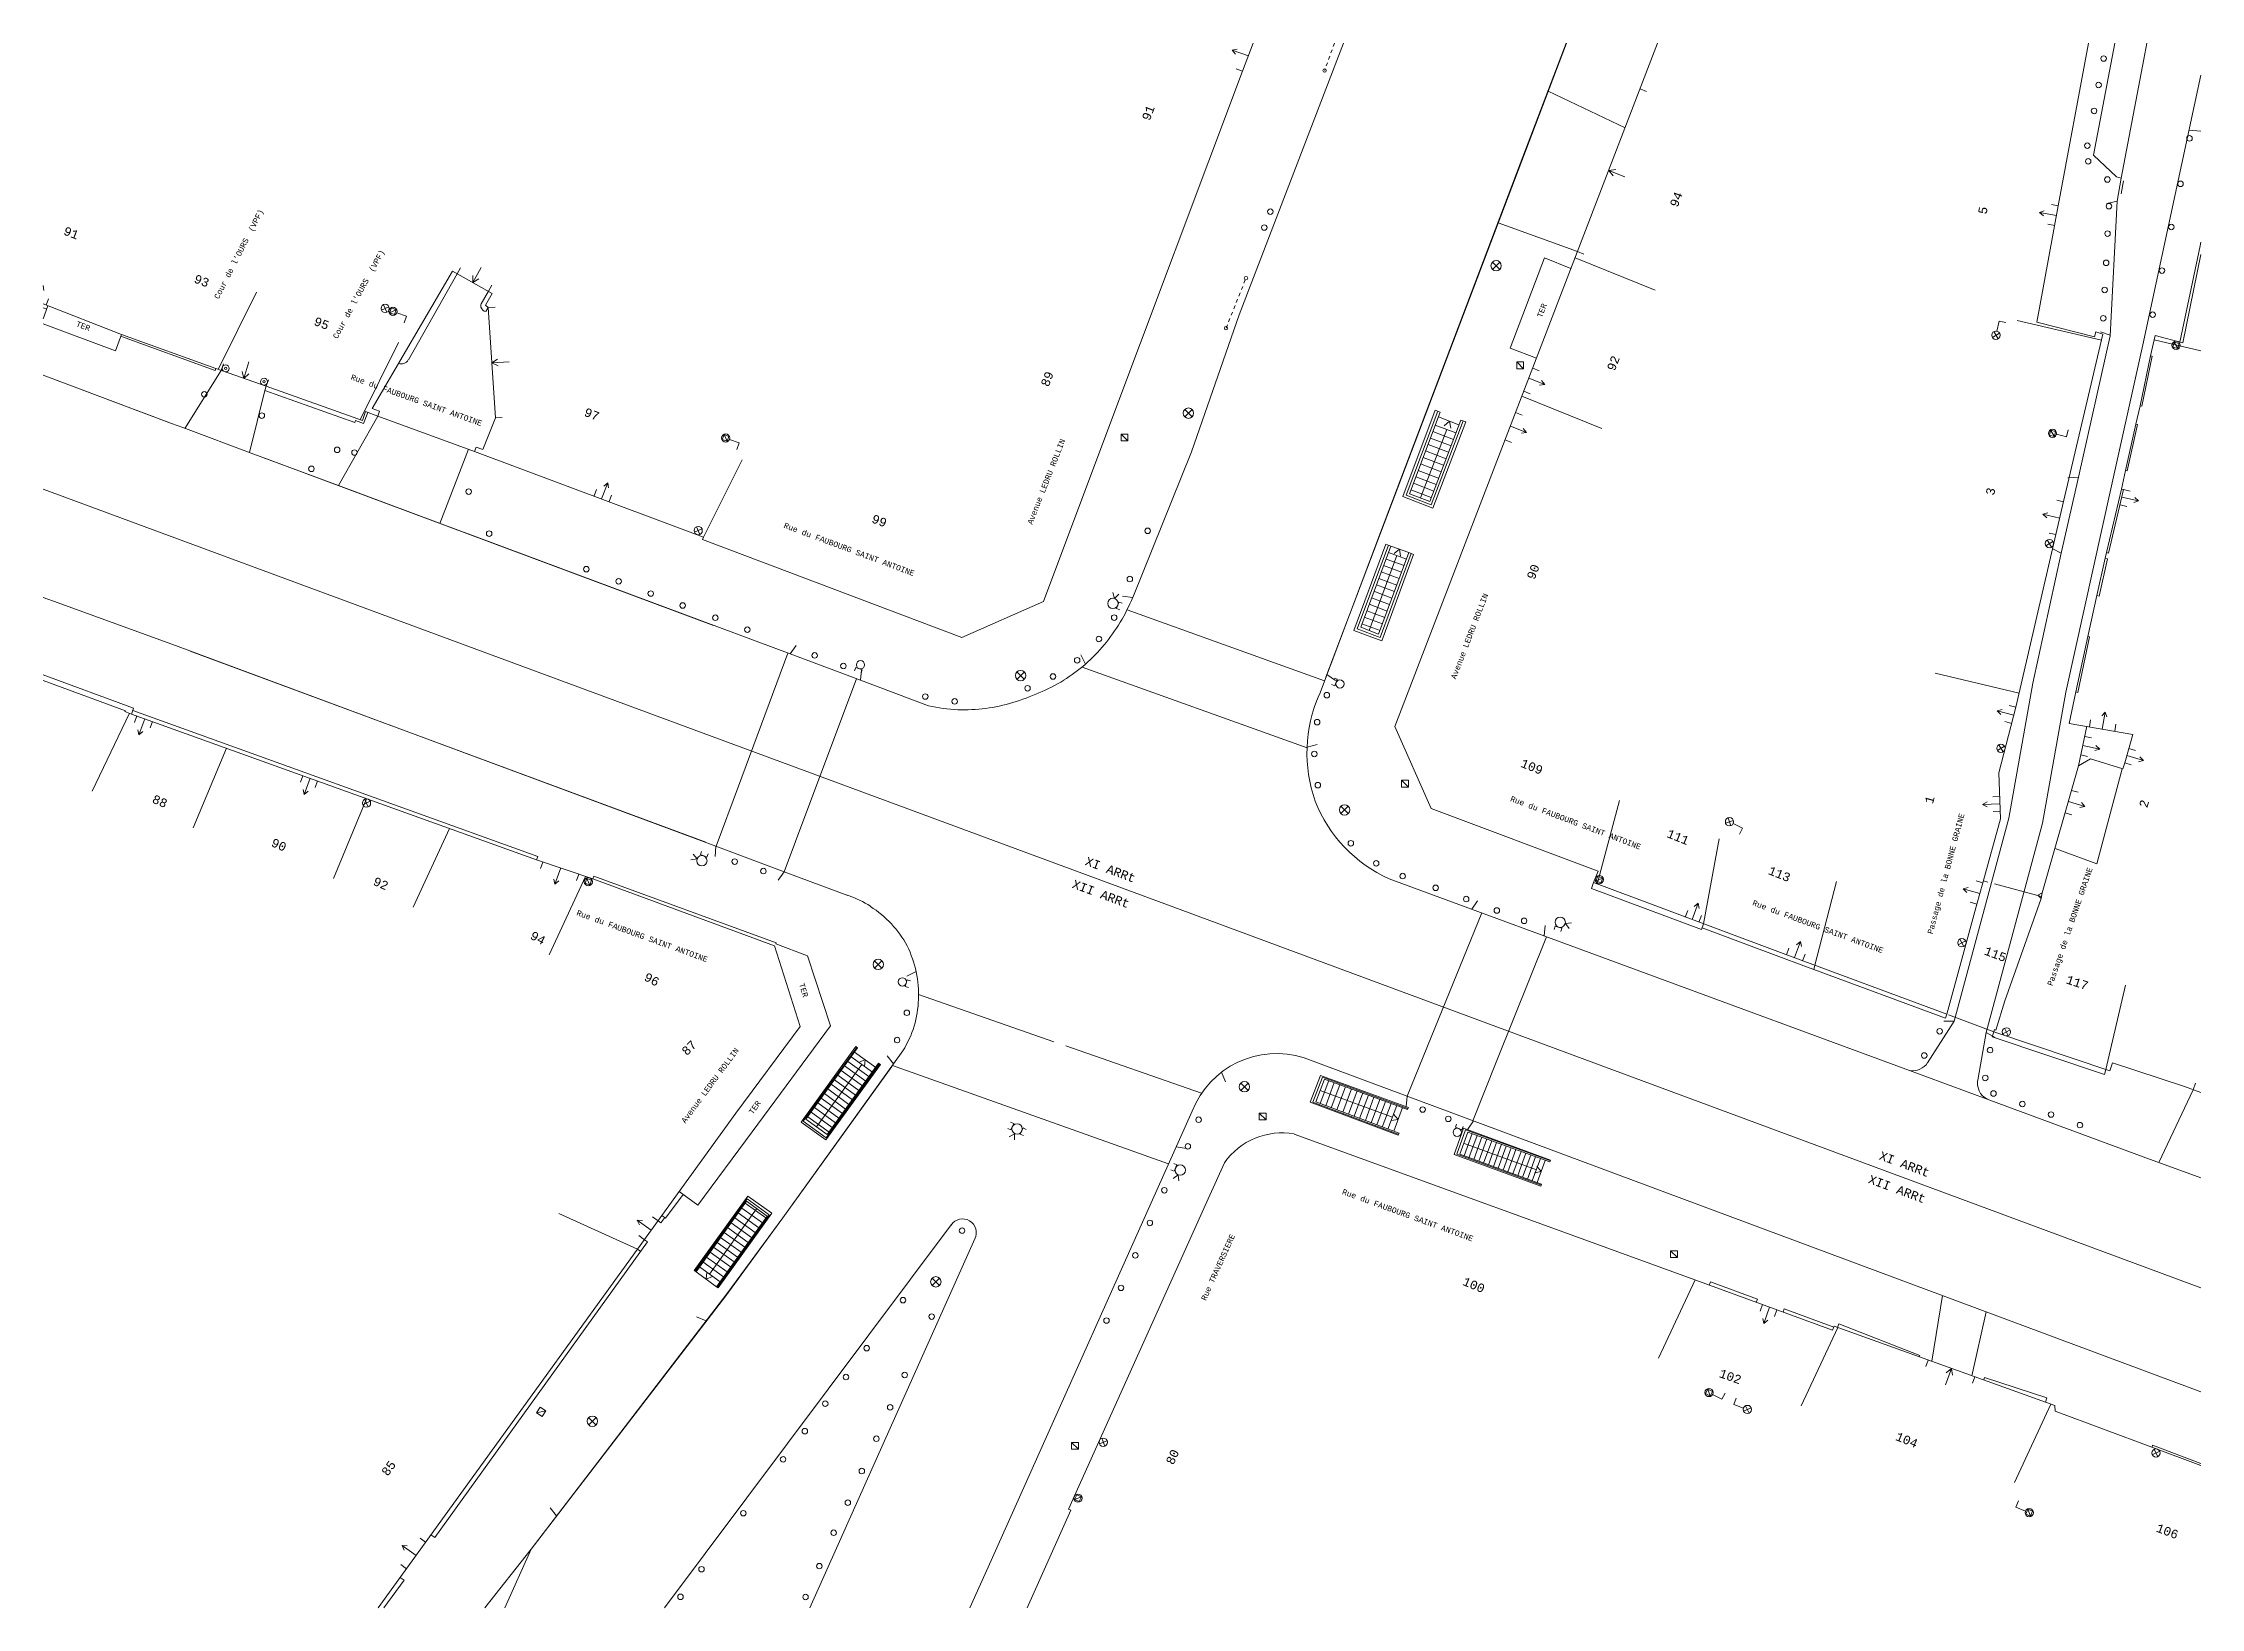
# Model space of a CAD drawing. Extents: x 602844 to 602969, y 127829 to 127919.
import ezdxf
from ezdxf.enums import TextEntityAlignment as Align

# ---------------------------------------------------------------- set-up
doc = ezdxf.new("R2010")
doc.units = 0
doc.header["$MEASUREMENT"] = 0
doc.linetypes.add('BPP', pattern=[0.4, 0.2, -0.2])
doc.linetypes.add('BSU', pattern=[4, 2.8, -0.4, 0.4, -0.4])
for name, color, linetype, lineweight in [('10', 7, 'Continuous', 0), ('11', 7, 'Continuous', 0), ('12', 7, 'Continuous', 0), ('13', 7, 'Continuous', 0), ('17', 7, 'Continuous', 0), ('18', 7, 'Continuous', 0), ('2', 7, 'Continuous', 0), ('28', 7, 'Continuous', 0), ('3', 7, 'Continuous', 0), ('7', 7, 'Continuous', 0), ('8', 7, 'Continuous', 0), ('9', 7, 'Continuous', 0)]:
    doc.layers.add(name, color=color, linetype=linetype, lineweight=lineweight)
doc.styles.add('MONOTXT', font='MONOTXT')

msp = doc.modelspace()

# ---------------------------------------------------------------- texts
at = {"layer": '2', "color": 4, "linetype": 'Continuous', "lineweight": 0, "style": 'MONOTXT'}
for s, height, rotation, p in [('91', 0.5, 69.2055, (602907.86, 127915.25)), ('(VPF)', 0.32, 63.1304, (602856.12, 127909.04)), ('5', 0.5, 79.6105, (602956.18, 127909.65)), ("Cour de l'OURS", 0.32, 63.1304, (602854.7, 127906.26)), ('Rue du FAUBOURG SAINT ANTOINE', 0.32, 340.2967, (602865.22, 127898.56)), ('89', 0.5, 69.2055, (602902.01, 127899.85)), ('Avenue LEDRU ROLLIN', 0.32, 68.5713, (602901.87, 127893.94)), ('3', 0.5, 76.922, (602956.62, 127893.37)), ('Rue du FAUBOURG SAINT ANTOINE', 0.32, 339.5269, (602890.26, 127889.93)), ('Rue du FAUBOURG SAINT ANTOINE', 0.32, 339.4297, (602932.31, 127874.11)), ('1', 0.5, 74.5669, (602953.09, 127875.52)), ('Passage de la BONNE GRAINE', 0.32, 75.1074, (602953.95, 127871.27)), ('Rue du FAUBOURG SAINT ANTOINE', 0.32, 339.6377, (602946.33, 127868.1)), ('115', 0.5, 339.2271, (602956.57, 127866.42)), ('117', 0.5, 341.5139, (602961.32, 127864.77)), ('Avenue LEDRU ROLLIN', 0.32, 53.5908, (602882.39, 127858.96)), ('85', 0.5, 54.1172, (602863.86, 127836.76))]:
    msp.add_text(s, height=height, rotation=rotation, dxfattribs=at).set_placement(p, align=Align.CENTER)
for s, height, rotation, p in [('94', 0.5, 68.9611, (602937.95, 127910.42)), ('(VPF)', 0.32, 61.6627, (602862.83, 127906.85)), ("Cour de l'OURS", 0.32, 61.6627, (602861.33, 127904.09)), ('92', 0.5, 68.9611, (602934.31, 127900.94)), ('90', 0.5, 68.9614, (602929.67, 127888.87)), ('Avenue LEDRU ROLLIN', 0.32, 68.9611, (602926.07, 127885.11)), ('2', 0.5, 73.9733, (602965.02, 127875.43)), ('Passage de la BONNE GRAINE', 0.32, 71.051, (602960.82, 127868.3)), ('Rue du FAUBOURG SAINT ANTOINE', 0.32, 340.0642, (602878.39, 127867.85)), ('Rue du FAUBOURG SAINT ANTOINE', 0.32, 339.9601, (602922.7, 127851.7)), ('Rue TRAVERSIERE', 0.32, 65.7726, (602911.52, 127848.6)), ('80', 0.5, 65.7726, (602908.8, 127837.66)), ('106', 0.5, 339.2826, (602966.7, 127833.49))]:
    msp.add_text(s, height=height, rotation=rotation, dxfattribs=at).set_placement(p, align=Align.TOP_CENTER)
for s, rotation, p in [('91', 338.9951, (602845.29, 127908.39)), ('93', 338.9951, (602852.84, 127905.62)), ('95', 338.9951, (602859.78, 127903.16)), ('97', 338.9951, (602875.42, 127897.9)), ('99', 339.1584, (602892.06, 127891.73)), ('109', 338.1757, (602929.83, 127877.5)), ('88', 336.6773, (602850.42, 127875.5)), ('90', 336.6773, (602857.31, 127872.98)), ('111', 338.1757, (602938.29, 127873.43)), ('XI ARRt', 339.7257, (602905.44, 127871.54)), ('92', 336.6773, (602863.21, 127870.74)), ('XII ARRt', 339.7257, (602904.89, 127870.14)), ('113', 338.1757, (602944.16, 127871.29)), ('94', 332.1071, (602872.3, 127867.59)), ('96', 332.1071, (602878.89, 127865.19)), ('87', 44.4068, (602881.05, 127861.23)), ('XI ARRt', 339.7257, (602951.4, 127854.5)), ('XII ARRt', 339.7257, (602950.97, 127853.06)), ('100', 337.5496, (602926.47, 127847.51)), ('102', 340.5483, (602941.32, 127842.21)), ('104', 337.9008, (602951.53, 127838.54))]:
    msp.add_text(s, height=0.5, rotation=rotation, dxfattribs=at).set_placement(p, align=Align.MIDDLE)

# ---------------------------------------------------------------- blocks, each defined once
blk = doc.blocks.new('LPA')
at = {"layer": '3', "color": 5, "linetype": 'Continuous', "lineweight": 0}
blk.add_line((0, 0), (0, 5), dxfattribs=at)
blk = doc.blocks.new('P1')
at = {"layer": '10', "color": 253, "linetype": 'Continuous', "lineweight": 0}
blk.add_circle((0, 0), 0.1, dxfattribs=at)
blk = doc.blocks.new('SPO')
at = {"layer": '11', "color": 1, "linetype": 'Continuous', "lineweight": 0}
blk.add_line((0, 0), (0, 0.4), dxfattribs=at)
blk = doc.blocks.new('TER')
at = {"layer": '11', "color": 1, "linetype": 'Continuous', "lineweight": 0, "style": 'MONOTXT'}
blk.add_text('TER', height=0.32, dxfattribs=at).set_placement((0, 0), align=Align.MIDDLE)
blk = doc.blocks.new('ESC')
at = {"layer": '11', "color": 1, "linetype": 'Continuous', "lineweight": 0}
blk.add_lwpolyline([(-0.35, -0.2), (0, 0), (-0.35, 0.2)], dxfattribs=at)
blk = doc.blocks.new('SBAD')
at = {"layer": '11', "color": 1, "linetype": 'Continuous', "lineweight": 0}
blk.add_line((0, 0), (-0.16, 0.58), dxfattribs=at)
blk = doc.blocks.new('SBAG')
at = {"layer": '11', "color": 1, "linetype": 'Continuous', "lineweight": 0}
blk.add_line((0, 0), (0.15, 0.58), dxfattribs=at)
blk = doc.blocks.new('ACP')
at = {"layer": '11', "color": 1, "linetype": 'Continuous', "lineweight": 0}
blk.add_line((0, 0), (0, 1), dxfattribs=at)
blk.add_lwpolyline([(0.15, 0.74), (0, 1), (-0.15, 0.74)], dxfattribs=at)
blk = doc.blocks.new('ACV')
at = {"layer": '11', "color": 1, "linetype": 'Continuous', "lineweight": 0}
blk.add_line((0, 0), (0, 1), dxfattribs=at)
blk.add_lwpolyline([(-0.2, 0.35), (0, 0), (0.2, 0.35)], dxfattribs=at)
blk = doc.blocks.new('PIV')
at = {"layer": '13', "color": 253, "linetype": 'Continuous', "lineweight": 0}
blk.add_circle((0, 0), 0.16, dxfattribs=at)
blk = doc.blocks.new('BVO')
at = {"layer": '13', "color": 253, "linetype": 'Continuous', "lineweight": 0}
for radius in [0.2, 0.07]:
    blk.add_circle((0, 0), radius, dxfattribs=at)
blk = doc.blocks.new('RABB')
at = {"layer": '18', "color": 2, "linetype": 'Continuous', "lineweight": 0}
blk.add_lwpolyline([(-0.15, 0.39), (0.15, 0.09), (-0.15, 0.09), (-0.15, 0.39), (0.15, 0.39), (0.15, 0.09)], dxfattribs=at)
blk.add_circle((0, 0.24), 0.24, dxfattribs=at)
blk = doc.blocks.new('LEMB')
at = {"layer": '18', "color": 2, "linetype": 'Continuous', "lineweight": 0}
for p, q in [((-0.17, 0.07), (0.17, 0.41)), ((-0.17, 0.41), (0.17, 0.07))]:
    blk.add_line(p, q, dxfattribs=at)
blk.add_circle((0, 0.24), 0.24, dxfattribs=at)
blk = doc.blocks.new('RABRNG')
at = {"layer": '18', "color": 2, "linetype": 'Continuous', "lineweight": 0}
blk.add_lwpolyline([(-0.99, 6.15), (-0.69, 5.85), (-0.99, 5.85), (-0.99, 6.15), (-0.69, 6.15), (-0.69, 5.85)], dxfattribs=at)
blk.add_circle((-0.84, 6), 0.24, dxfattribs=at)
at = {"layer": '28', "color": 7, "linetype": 'Continuous', "lineweight": 0}
blk.add_lwpolyline([(-0.6, 6), (0, 6), (0, 5.6)], dxfattribs=at)
blk = doc.blocks.new('LERRND')
at = {"layer": '18', "color": 2, "linetype": 'Continuous', "lineweight": 0}
for p, q in [((1.15, 6.17), (1.49, 5.83)), ((1.15, 5.83), (1.49, 6.17))]:
    blk.add_line(p, q, dxfattribs=at)
blk.add_lwpolyline([(0.69, 6.15), (0.69, 5.85), (0.99, 5.85), (0.99, 6.15), (0.69, 6.15), (0.99, 5.85)], dxfattribs=at)
for centre in [(0.84, 6), (1.32, 6)]:
    blk.add_circle(centre, 0.24, dxfattribs=at)
at = {"layer": '28', "color": 7, "linetype": 'Continuous', "lineweight": 0}
blk.add_lwpolyline([(0, 5.6), (0, 6), (0.6, 6)], dxfattribs=at)
blk = doc.blocks.new('LEMRNG')
at = {"layer": '18', "color": 2, "linetype": 'Continuous', "lineweight": 0}
for p, q in [((-1.01, 6.17), (-0.67, 5.83)), ((-1.01, 5.83), (-0.67, 6.17))]:
    blk.add_line(p, q, dxfattribs=at)
blk.add_circle((-0.84, 6), 0.24, dxfattribs=at)
at = {"layer": '28', "color": 7, "linetype": 'Continuous', "lineweight": 0}
blk.add_lwpolyline([(-0.6, 6), (0, 6), (0, 5.6)], dxfattribs=at)
blk = doc.blocks.new('LEL')
at = {"layer": '18', "color": 2, "linetype": 'Continuous', "lineweight": 0}
for p, q in [((0.21, 0.21), (-0.21, -0.21)), ((-0.21, 0.21), (0.21, -0.21))]:
    blk.add_line(p, q, dxfattribs=at)
blk.add_circle((0, 0), 0.3, dxfattribs=at)
blk = doc.blocks.new('RABRND')
at = {"layer": '18', "color": 2, "linetype": 'Continuous', "lineweight": 0}
blk.add_lwpolyline([(0.69, 6.15), (0.99, 5.85), (0.69, 5.85), (0.69, 6.15), (0.99, 6.15), (0.99, 5.85)], dxfattribs=at)
blk.add_circle((0.84, 6), 0.24, dxfattribs=at)
at = {"layer": '28', "color": 7, "linetype": 'Continuous', "lineweight": 0}
blk.add_lwpolyline([(0.6, 6), (0, 6), (0, 5.6)], dxfattribs=at)
blk = doc.blocks.new('REB')
at = {"layer": '18', "color": 2, "linetype": 'Continuous', "lineweight": 0}
blk.add_lwpolyline([(-0.2, 0.2), (0.2, -0.2), (-0.2, -0.2), (-0.2, 0.2), (0.2, 0.2), (0.2, -0.2)], dxfattribs=at)
blk = doc.blocks.new('PFE')
at = {"layer": '17', "color": 2, "linetype": 'Continuous', "lineweight": 0}
blk.add_circle((0, 0), 0.3, dxfattribs=at)
blk = doc.blocks.new('POF')
at = {"layer": '17', "color": 2, "linetype": 'Continuous', "lineweight": 0}
blk.add_circle((0, 0), 0.24, dxfattribs=at)
blk = doc.blocks.new('FEMG')
at = {"layer": '17', "color": 2, "linetype": 'Continuous', "lineweight": 0}
blk.add_lwpolyline([(0.61, 0.18), (0.3, 0), (0.61, -0.18)], dxfattribs=at)
blk = doc.blocks.new('FEPG')
at = {"layer": '17', "color": 2, "linetype": 'Continuous', "lineweight": 0}
blk.add_lwpolyline([(-0.2, -0.5), (-0.2, -0.3), (0.2, -0.3), (0.2, -0.5)], dxfattribs=at)
blk = doc.blocks.new('FEPP')
at = {"layer": '17', "color": 2, "linetype": 'Continuous', "lineweight": 0}
blk.add_lwpolyline([(-0.2, -0.44), (-0.2, -0.24), (0.2, -0.24), (0.2, -0.44)], dxfattribs=at)
blk = doc.blocks.new('LEM')
at = {"layer": '18', "color": 2, "linetype": 'Continuous', "lineweight": 0}
for p, q in [((-0.17, 0.17), (0.17, -0.17)), ((0.17, 0.17), (-0.17, -0.17))]:
    blk.add_line(p, q, dxfattribs=at)
blk.add_circle((0, 0), 0.24, dxfattribs=at)

# ---------------------------------------------------------------- linework, layer by layer
at = {"layer": '10', "color": 253, "linetype": 'BPP', "lineweight": 0}
for p, q in [((602918.4, 127919.37), (602917.83, 127917.79)), ((602912.13, 127902.88), (602913.28, 127905.77))]:
    msp.add_line(p, q, dxfattribs=at)
at = {"layer": '11', "color": 1, "linetype": 'Continuous', "lineweight": 0}
for p, q in [((602930.77, 127916.6), (602935.23, 127914.48)), ((602967.86, 127914.33), (602968.55, 127914.28)), ((602927.87, 127908.98), (602932.47, 127907.31)), ((602843.71, 127905.05), (602843.66, 127905.34)), ((602843.66, 127903.42), (602843.94, 127904.17)), ((602843.87, 127903.98), (602843.66, 127904.06)), ((602853.97, 127900.43), (602851.86, 127897.08)), ((602856.5, 127899.28), (602855.6, 127895.68)), ((602863.03, 127897.79), (602860.75, 127893.77)), ((602923.39, 127893.06), (602924.9, 127897.02)), ((602924.24, 127897.27), (602925.43, 127896.82)), ((602924.42, 127897.74), (602925.61, 127897.28)), ((602866.62, 127891.58), (602868.29, 127895.88)), ((602923.68, 127895.77), (602924.86, 127895.32)), ((602923.82, 127896.15), (602925.01, 127895.7)), ((602923.96, 127896.52), (602925.15, 127896.07)), ((602924.1, 127896.9), (602925.29, 127896.44)), ((602923.25, 127894.65), (602924.43, 127894.2)), ((602923.39, 127895.03), (602924.58, 127894.57)), ((602923.53, 127895.4), (602924.72, 127894.95)), ((602922.83, 127893.53), (602924.01, 127893.08)), ((602922.97, 127893.9), (602924.15, 127893.45)), ((602923.11, 127894.28), (602924.29, 127893.83)), ((602922.02, 127889.72), (602920.42, 127885.38)), ((602921.39, 127889.52), (602922.43, 127889.14)), ((602921.53, 127889.9), (602922.57, 127889.52)), ((602921.67, 127890.27), (602922.7, 127889.89)), ((602920.97, 127888.4), (602922.01, 127888.01)), ((602921.11, 127888.77), (602922.15, 127888.39)), ((602921.25, 127889.15), (602922.29, 127888.76)), ((602920.55, 127887.27), (602921.59, 127886.89)), ((602920.69, 127887.65), (602921.73, 127887.26)), ((602920.83, 127888.02), (602921.87, 127887.64)), ((602919.99, 127885.77), (602921.04, 127885.39)), ((602920.13, 127886.15), (602921.18, 127885.76)), ((602920.27, 127886.52), (602921.32, 127886.14)), ((602920.41, 127886.9), (602921.46, 127886.51)), ((602890.62, 127860.99), (602891.85, 127860.1)), ((602888.43, 127856.66), (602891.05, 127860.27)), ((602889.66, 127859.65), (602890.88, 127858.76)), ((602889.85, 127859.92), (602891.08, 127859.03)), ((602890.04, 127860.19), (602891.27, 127859.3)), ((602890.24, 127860.45), (602891.46, 127859.57)), ((602890.43, 127860.72), (602891.66, 127859.83)), ((602888.69, 127858.31), (602889.92, 127857.43)), ((602888.88, 127858.58), (602890.11, 127857.69)), ((602889.08, 127858.85), (602890.3, 127857.96)), ((602889.27, 127859.12), (602890.5, 127858.23)), ((602889.46, 127859.38), (602890.69, 127858.5)), ((602918.07, 127859.34), (602917.57, 127858.01)), ((602917.58, 127858.77), (602921.76, 127857.22)), ((602918.39, 127859.22), (602917.9, 127857.88)), ((602918.72, 127859.1), (602918.22, 127857.76)), ((602919.05, 127858.98), (602918.55, 127857.64)), ((602919.38, 127858.86), (602918.88, 127857.51)), ((602919.71, 127858.74), (602919.21, 127857.39)), ((602920.04, 127858.62), (602919.54, 127857.27)), ((602920.37, 127858.49), (602919.86, 127857.14)), ((602920.69, 127858.37), (602920.19, 127857.02)), ((602966.12, 127854.59), (602968.1, 127858.81)), ((602887.92, 127857.24), (602889.15, 127856.36)), ((602888.11, 127857.51), (602889.34, 127856.62)), ((602888.3, 127857.78), (602889.53, 127856.89)), ((602888.5, 127858.05), (602889.72, 127857.16)), ((602921.02, 127858.25), (602920.52, 127856.9)), ((602921.35, 127858.13), (602920.85, 127856.77)), ((602921.68, 127858.01), (602921.17, 127856.65)), ((602922.01, 127857.89), (602921.5, 127856.53)), ((602922.34, 127857.77), (602921.83, 127856.4)), ((602925.91, 127854.98), (602926.38, 127856.27)), ((602926.19, 127854.87), (602926.66, 127856.16)), ((602926.47, 127854.77), (602926.94, 127856.06)), ((602926.75, 127854.67), (602927.22, 127855.96)), ((602927.03, 127854.56), (602927.51, 127855.85)), ((602925.88, 127855.71), (602930.09, 127854.18)), ((602927.32, 127854.46), (602927.79, 127855.75)), ((602927.6, 127854.36), (602928.07, 127855.65)), ((602927.88, 127854.26), (602928.35, 127855.55)), ((602928.16, 127854.15), (602928.63, 127855.44)), ((602928.44, 127854.05), (602928.91, 127855.34)), ((602928.72, 127853.95), (602929.2, 127855.24)), ((602929.01, 127853.84), (602929.48, 127855.13)), ((602929.29, 127853.74), (602929.76, 127855.03)), ((602929.57, 127853.64), (602930.04, 127854.93)), ((602929.85, 127853.53), (602930.32, 127854.82)), ((602930.13, 127853.43), (602930.6, 127854.72)), ((602884.3, 127852.25), (602885.49, 127851.39)), ((602884.96, 127851.92), (602882.24, 127848.13)), ((602883.28, 127850.83), (602884.47, 127849.97)), ((602883.48, 127851.11), (602884.67, 127850.26)), ((602883.69, 127851.4), (602884.88, 127850.54)), ((602883.89, 127851.68), (602885.08, 127850.82)), ((602884.1, 127851.96), (602885.29, 127851.11)), ((602878.07, 127849.58), (602878.25, 127849.45)), ((602882.46, 127849.69), (602883.65, 127848.84)), ((602882.67, 127849.97), (602883.86, 127849.12)), ((602882.87, 127850.26), (602884.06, 127849.4)), ((602883.08, 127850.54), (602884.27, 127849.69)), ((602881.65, 127848.55), (602882.84, 127847.7)), ((602881.85, 127848.84), (602883.04, 127847.98)), ((602882.06, 127849.12), (602883.25, 127848.27)), ((602882.26, 127849.4), (602883.45, 127848.55)), ((602881.45, 127848.27), (602882.64, 127847.41)), ((602952.97, 127843.09), (602953.59, 127846.9)), ((602956.12, 127845.95), (602955.29, 127842.26)), ((602965.73, 127838.13), (602965.76, 127838.23)), ((602968.55, 127837.17), (602965.76, 127838.23))]:
    msp.add_line(p, q, dxfattribs=at)
for points in [[(602967.34, 127902.07), (602968.51, 127907.65), (602968.55, 127907.85)], [(602863.03, 127897.79), (602863.13, 127898.08), (602862.71, 127898.23), (602867.35, 127906.17), (602869.66, 127904.89), (602869.27, 127904.2), (602869.42, 127904.07), (602869.84, 127897.68), (602869.11, 127895.85), (602868.72, 127895.99), (602868.63, 127895.75)], [(602930.1, 127901.14), (602928.58, 127901.73), (602930.56, 127906.94), (602932.09, 127906.33)], [(602848.2, 127902.52), (602847.85, 127901.56), (602843.66, 127903.12)], [(602848.19, 127902.4), (602853.62, 127900.43), (602853.66, 127900.54)], [(602965.63, 127901.27), (602965.73, 127901.25), (602965.13, 127898.37), (602965.03, 127898.39)], [(602856.57, 127899.52), (602856.5, 127899.28), (602861.7, 127897.41), (602861.74, 127897.53), (602862.21, 127897.36), (602862.45, 127898)], [(602925.86, 127897.51), (602924.01, 127892.66), (602922.55, 127893.22), (602924.38, 127898.07)], [(602964.79, 127897.33), (602964.89, 127897.31), (602964.29, 127894.62), (602964.19, 127894.65)], [(602963.95, 127893.57), (602964.07, 127893.54), (602963.21, 127889.86), (602963.08, 127889.89)], [(602921.53, 127890.33), (602919.72, 127885.48), (602921.05, 127884.98), (602922.84, 127889.84)], [(602963.01, 127889.56), (602963.14, 127889.53), (602962.66, 127887.37), (602962.53, 127887.4)], [(602962, 127885.03), (602962.1, 127885.01), (602961.43, 127881.8), (602961.32, 127881.83)], [(602848.78, 127880.55), (602848.9, 127880.89), (602843.66, 127882.81)], [(602848.85, 127880.76), (602872.29, 127872.31), (602872.22, 127872.11)], [(602875.47, 127871.01), (602875.53, 127871.16), (602886.09, 127867.3), (602886.07, 127867.25), (602887.91, 127866.56), (602889.23, 127862.51), (602884.7, 127856.38), (602881.56, 127852.13), (602880.48, 127852.91)], [(602939.77, 127868.41), (602939.65, 127868.08), (602933.28, 127870.46), (602933.4, 127870.79)], [(602959.36, 127870.21), (602959.12, 127870.07), (602959.3, 127869.87)], [(602946.14, 127865.77), (602945.42, 127866.04), (602944.28, 127866.46), (602939.69, 127868.18)], [(602953.84, 127863.18), (602953.77, 127862.94), (602946.14, 127865.77), (602946.2, 127866.02)], [(602956.56, 127862.15), (602956.48, 127861.86), (602962.98, 127859.69), (602963.05, 127859.98)], [(602892.07, 127860.3), (602888.98, 127856.03), (602887.66, 127856.99), (602890.75, 127861.26)], [(602922.65, 127857.73), (602917.71, 127859.53), (602917.16, 127858.08), (602922.09, 127856.24)], [(602930.86, 127854.71), (602925.99, 127856.48), (602925.48, 127855.07), (602930.32, 127853.3)], [(602879.48, 127851.52), (602879.69, 127851.37), (602880.7, 127852.75)], [(602881.4, 127848.3), (602884.41, 127852.5), (602885.69, 127851.57), (602882.68, 127847.38)], [(602879.26, 127851.22), (602879.42, 127851.1), (602879.64, 127851.41)], [(602878.47, 127850.13), (602878.65, 127850), (602866.33, 127832.9), (602866.11, 127833.05)], [(602940.09, 127847.5), (602940.16, 127847.69), (602942.88, 127846.69), (602942.81, 127846.51)], [(602944.37, 127845.93), (602944.44, 127846.12), (602947.31, 127845.07)], [(602947.51, 127845.05), (602947.59, 127845.26), (602952.28, 127843.43), (602952.25, 127843.35)], [(602959.55, 127840.73), (602959.64, 127840.98), (602956.03, 127842.15), (602955.98, 127842.01)], [(602864.33, 127830.59), (602864.55, 127830.43), (602863.39, 127828.82)]]:
    msp.add_lwpolyline(points, dxfattribs=at)
at = {"layer": '12', "color": 30, "linetype": 'Continuous', "lineweight": 0}
msp.add_line((602963.94, 127910.66), (602964.07, 127911.41), dxfattribs=at)
at = {"layer": '17', "color": 2, "linetype": 'Continuous', "lineweight": 0}
for p, q in [((602917.91, 127882.69), (602931.84, 127919.37)), ((602850.99, 127897.4), (602843.66, 127900.15)), ((602882.47, 127885.68), (602856.49, 127895.35)), ((602917.83, 127882.47), (602906.41, 127886.58)), ((602852.18, 127884.18), (602882.02, 127873.13)), ((602883.9, 127876.37), (602886.76, 127884.08)), ((602916.82, 127878.59), (602903.8, 127883.27)), ((602887.86, 127874.92), (602890.73, 127882.59)), ((602882.61, 127872.9), (602883.9, 127876.37)), ((602886.55, 127871.41), (602887.86, 127874.92)), ((602926.94, 127869.04), (602924.01, 127861.85)), ((602930.67, 127867.66), (602927.81, 127860.49)), ((602902.16, 127861.58), (602894.33, 127864.32)), ((602910.71, 127858.6), (602902.85, 127861.34)), ((602924.01, 127861.85), (602922.61, 127858.43)), ((602892.82, 127860.21), (602908.8, 127854.51)), ((602927.81, 127860.49), (602926.42, 127857.01))]:
    msp.add_line(p, q, dxfattribs=at)
msp.add_lwpolyline([(602892.78, 127860.16), (602886.48, 127851.39), (602883.17, 127846.89), (602871.9, 127832.22)], dxfattribs=at)
at = {"layer": '3', "color": 5, "linetype": 'Continuous', "lineweight": 0}
msp.add_line((602965.84, 127902.21), (602968.55, 127901.57), dxfattribs=at)
for points in [[(602843.66, 127893.56), (602910, 127869.05), (602968.55, 127847.34)], [(602964, 127877.37), (602962.53, 127871.88), (602960.11, 127872.77)]]:
    msp.add_lwpolyline(points, dxfattribs=at)
at = {"layer": '7', "color": 6, "linetype": 'Continuous', "lineweight": 0}
for p, q in [((602937.11, 127919.37), (602921.9, 127879.83)), ((602965.63, 127901.27), (602965.03, 127898.39)), ((602965.03, 127898.39), (602964.79, 127897.33)), ((602863.03, 127897.79), (602868.63, 127895.75)), ((602964.79, 127897.33), (602964.19, 127894.65)), ((602964.19, 127894.65), (602963.95, 127893.57)), ((602963.95, 127893.57), (602963.08, 127889.89)), ((602963.01, 127889.56), (602962.53, 127887.4)), ((602963.08, 127889.89), (602963.01, 127889.56)), ((602962.53, 127887.4), (602962, 127885.03)), ((602962, 127885.03), (602961.32, 127881.83)), ((602921.9, 127879.83), (602924.01, 127875.09)), ((602967.61, 127858.99), (602968.55, 127858.64)), ((602863.06, 127828.82), (602883.76, 127857.45)), ((602916.08, 127856.24), (602939.32, 127847.78)), ((602911.19, 127852.71), (602912.03, 127854.58)), ((602968.55, 127837.07), (602965.72, 127838.13)), ((602900.62, 127828.82), (602903.15, 127834.48))]:
    msp.add_line(p, q, dxfattribs=at)
at = {"layer": '7', "color": 6, "linetype": 'BSU', "lineweight": 0}
for p, q in [((602959.32, 127869.99), (602955.96, 127870.89)), ((602956.56, 127862.15), (602953.84, 127863.18))]:
    msp.add_line(p, q, dxfattribs=at)
at = {"layer": '7', "color": 6, "linetype": 'Continuous', "lineweight": 0}
for points in [[(602913.7, 127919.37), (602913.09, 127917.75), (602905.22, 127896.84), (602901.56, 127887.07)], [(602962.05, 127919.37), (602960.3, 127909.96), (602959.21, 127904.05), (602959.06, 127903.22), (602962.4, 127902.38), (602962.47, 127902.67), (602962.87, 127902.54)], [(602968.55, 127907.15), (602967.5, 127902.03), (602965.9, 127902.45), (602965.63, 127901.27)], [(602843.66, 127904.28), (602848.2, 127902.52), (602853.66, 127900.54), (602856.57, 127899.52), (602862.14, 127897.53), (602862.32, 127898.05), (602863.03, 127897.79)], [(602962.87, 127902.54), (602960.6, 127892.85), (602960.15, 127890.94), (602957.85, 127880.95), (602956.85, 127877.14), (602956.95, 127874.48), (602955.93, 127870.78), (602955.58, 127869.55), (602953.84, 127863.18), (602944.37, 127866.69), (602933.4, 127870.79)], [(602868.63, 127895.75), (602881.88, 127890.79), (602881.83, 127890.64), (602896.84, 127884.97), (602901.56, 127887.07)], [(602843.66, 127882.49), (602848.42, 127880.74), (602848.4, 127880.69), (602848.78, 127880.55), (602872.22, 127872.11), (602875.47, 127871.01), (602886, 127867.14)], [(602961.32, 127881.83), (602960.93, 127880.01), (602964.62, 127879.37), (602964.14, 127877.72), (602964.04, 127877.38), (602962.17, 127877.95), (602961.47, 127877.56), (602959.36, 127870.21), (602959.3, 127869.87), (602957.21, 127863.95), (602956.68, 127862.26), (602956.6, 127862.29), (602956.56, 127862.15), (602963.28, 127859.9), (602963.44, 127860.37), (602967.61, 127858.99)], [(602924.01, 127875.09), (602933.67, 127871.46), (602933.4, 127870.79)], [(602886, 127867.14), (602887.47, 127862.47), (602883.76, 127857.45)], [(602911.19, 127852.71), (602903.01, 127834.54), (602903.15, 127834.48)], [(602939.32, 127847.78), (602947.22, 127844.89), (602947.33, 127845.12), (602960.09, 127840.54), (602960.12, 127840.2), (602965.72, 127838.13)]]:
    msp.add_lwpolyline(points, dxfattribs=at)
msp.add_arc((602915.36, 127852.24), 4.07, 79.8303, 144.8486, dxfattribs=at)
at = {"layer": '8', "color": 4, "linetype": 'Continuous', "lineweight": 0}
for p, q in [((602867.63, 127906.02), (602864.8, 127901.04)), ((602869.02, 127904.29), (602869.44, 127905.01)), ((602869.42, 127904.07), (602869.29, 127903.85)), ((602916.65, 127860.65), (602967.94, 127841.55)), ((602965.21, 127854.93), (602968.55, 127853.7)), ((602879.63, 127828.82), (602896.22, 127850.98)), ((602897.58, 127850.17), (602888.03, 127828.82)), ((602967.94, 127841.55), (602968.55, 127841.33)), ((602871.9, 127832.22), (602869.23, 127828.82))]:
    msp.add_line(p, q, dxfattribs=at)
for points in [[(602918.93, 127919.37), (602917.91, 127916.71), (602912.89, 127903.65), (602910.12, 127895.73), (602906.73, 127887.3)], [(602931.82, 127919.37), (602929.16, 127912.38), (602921.07, 127891.06), (602917.53, 127881.67)], [(602952.73, 127860.37), (602954.27, 127862.78), (602957.44, 127874.52), (602958.82, 127882.34), (602960.47, 127889.86), (602961.46, 127894.25), (602963.31, 127902.43), (602963.7, 127910.23), (602963.94, 127911.56), (602965.24, 127918.45), (602965.42, 127919.37)], [(602963.94, 127911.56), (602963.66, 127911.63), (602962.34, 127912.89), (602963.57, 127919.37)], [(602968.55, 127917.52), (602965.2, 127901.92), (602963.37, 127893.76), (602960.73, 127881.82), (602959.39, 127874.23), (602956.12, 127862.12), (602955.66, 127859.47)], [(602843.66, 127900.15), (602851.09, 127897.36), (602851.75, 127897.13), (602855.86, 127895.59), (602860.75, 127893.77), (602867.83, 127891.13), (602868.42, 127890.91), (602886.9, 127884.03), (602890.98, 127882.5), (602894.91, 127881.02)], [(602843.66, 127887.3), (602844.53, 127886.99), (602851.47, 127884.45), (602882.6, 127872.91), (602886.55, 127871.42), (602890.23, 127870.05)], [(602965.21, 127854.93), (602956.33, 127858.21), (602951.32, 127860.06), (602921.56, 127871.01)], [(602870.38, 127828.82), (602871.9, 127832.22), (602883.23, 127847), (602886.48, 127851.39), (602893.43, 127861.06)], [(602897.29, 127828.82), (602898.53, 127831.56), (602910.17, 127857.57)]]:
    msp.add_lwpolyline(points, dxfattribs=at)
for centre, radius, start, end in [((602869.29, 127904.16), 0.299, 153.5221, 192.7243), ((602869.31, 127904.16), 0.314, 193.5854, 267.5798), ((602864.39, 127901.28), 0.466, 249.8119, 329.4084), ((602897.05, 127891.25), 10.45, 320.1506, 337.8178), ((602897.69, 127890.63), 9.56, 301.8074, 320.5748), ((602895.8, 127894.35), 13.73, 286.8861, 300.3257), ((602896.96, 127889.84), 9.05, 256.8934, 267.7717), ((602896.91, 127890.8), 10.01, 268.2601, 286.6859), ((602925.14, 127878.29), 8.33, 156.1218, 199.5045), ((602925, 127878.55), 8.29, 201.5328, 245.4887), ((602888.16, 127864.09), 6.32, 57.5042, 70.8651), ((602888.24, 127864.19), 6.18, 28.4164, 57.6641), ((602887.85, 127864.29), 6.48, 357.7092, 26.003), ((602888.35, 127864.22), 5.98, 328.072, 358.1941), ((602915.04, 127855.68), 5.22, 72.0084, 158.7774), ((602951.87, 127860.95), 1.04, 261.1583, 326.4315), ((602956.62, 127859.17), 1, 163.0133, 246.5862), ((602896.88, 127850.54), 0.793, 332.5524, 146.4505)]:
    msp.add_arc(centre, radius, start, end, dxfattribs=at)
at = {"layer": '9', "color": 3, "linetype": 'Continuous', "lineweight": 0}
for p, q in [((602924.52, 127898.02), (602924.24, 127898.13)), ((602925.72, 127897.56), (602926, 127897.46)), ((602921.67, 127890.27), (602921.38, 127890.38)), ((602922.98, 127889.79), (602922.7, 127889.89)), ((602961.47, 127877.56), (602961.95, 127879.84)), ((602922.68, 127857.77), (602917.6, 127859.64)), ((602917.83, 127859.42), (602917.32, 127858.1)), ((602922.64, 127857.66), (602917.83, 127859.42)), ((602917.32, 127858.1), (602922.14, 127856.29)), ((602922.64, 127857.66), (602922.68, 127857.77)), ((602925.88, 127856.58), (602925.33, 127855.06)), ((602926.12, 127856.36), (602925.65, 127855.07)), ((602925.88, 127856.58), (602930.9, 127854.74)), ((602926.12, 127856.36), (602930.86, 127854.63)), ((602925.33, 127855.06), (602930.34, 127853.23)), ((602925.65, 127855.07), (602930.39, 127853.34)), ((602930.86, 127854.63), (602930.9, 127854.74)), ((602930.34, 127853.23), (602930.39, 127853.34))]:
    msp.add_line(p, q, dxfattribs=at)
for points in [[(602924.24, 127898.13), (602922.36, 127893.13), (602924.09, 127892.47), (602926, 127897.46)], [(602924.52, 127898.02), (602922.74, 127893.3), (602923.92, 127892.85), (602925.72, 127897.56)], [(602921.38, 127890.38), (602919.53, 127885.39), (602921.14, 127884.78), (602922.98, 127889.79)], [(602921.67, 127890.27), (602919.92, 127885.57), (602920.96, 127885.17), (602922.7, 127889.89)], [(602890.8, 127861.23), (602890.7, 127861.3), (602887.54, 127856.93), (602888.96, 127855.9), (602892.12, 127860.27), (602892.02, 127860.34), (602889.04, 127856.21), (602887.81, 127857.1), (602890.8, 127861.23)], [(602917.6, 127859.64), (602917, 127858.09), (602922.09, 127856.18), (602922.14, 127856.29)]]:
    msp.add_lwpolyline(points, dxfattribs=at)
msp.add_lwpolyline([(602881.45, 127848.27), (602881.35, 127848.34), (602884.44, 127852.65), (602885.83, 127851.66), (602882.73, 127847.34), (602882.64, 127847.41), (602885.56, 127851.49), (602884.37, 127852.35)], close=True, dxfattribs=at)

# ---------------------------------------------------------------- block references
at = {"layer": '10', "color": 253, "linetype": 'Continuous', "lineweight": 0, "xscale": 1.000002357884748, "yscale": 1.000002357884748, "rotation": 68.17490834930506}
for p in [(602917.83, 127917.79), (602913.28, 127905.77), (602912.13, 127902.88)]:
    msp.add_blockref('P1', p, dxfattribs=at)
at = {"layer": '11', "color": 1, "linetype": 'Continuous', "lineweight": 0}
for name, p, xscale, yscale, rotation in [('ACP', (602913.42, 127918.63), 1.000000539207953, 1.000000539207953, 69.99124949253365), ('SPO', (602913.09, 127917.75), 1.000000539207953, 1.000000539207953, 69.99124949253365), ('SPO', (602936.09, 127916.72), 1.000001464424935, 1.000001464424935, 247.9479450007324), ('ACV', (602934.28, 127912.01), 1.000001464424935, 1.000001464424935, 247.9479450007324), ('ACP', (602960.19, 127909.39), 1.000003438769801, 1.000003438769801, 79.60630909929141), ('SPO', (602960.3, 127909.96), 1.000003438769801, 1.000003438769801, 79.60630909929141), ('SBAD', (602963.7, 127910.23), 0.9999982268014345, 0.9999982268014345, 87.08629884768443), ('SPO', (602960.09, 127908.82), 1.000003438769801, 1.000003438769801, 79.60630909929141), ('SPO', (602932.47, 127907.32), 1.000001464424935, 1.000001464424935, 247.9479450007324), ('SPO', (602867.63, 127906.02), 0.999997831867831, 0.999997831867831, 331.1105746505556), ('ACV', (602868.54, 127905.52), 0.999997831867831, 0.999997831867831, 331.1105746505556), ('SPO', (602843.84, 127904.21), 0.9999997716770627, 0.9999997716770627, 339.3062741992731), ('SPO', (602869.44, 127905.01), 0.999997831867831, 0.999997831867831, 331.1105746505556), ('TER', (602845.98, 127903), 0.9999999042104081, 0.9999999042104081, 339.6640753840118), ('SPO', (602869.42, 127904.07), 1.000002013866981, 1.000002013866981, 273.7729360096652), ('TER', (602930.41, 127903.9), 1.000002285785226, 1.000002285785226, 69.22901843018748), ('SBAG', (602963.31, 127902.48), 0.9999982268014345, 0.9999982268014345, 87.08629884768443), ('SPO', (602853.97, 127900.43), 0.9999993148358745, 0.9999993148358745, 340.7345571851718), ('ACV', (602855.27, 127899.97), 1.000001338364497, 1.000001338364497, 342.4963787005885), ('ACV', (602869.63, 127900.87), 1.000002013866981, 1.000002013866981, 273.7729360096652), ('SPO', (602856.57, 127899.52), 0.9999993148358745, 0.9999993148358745, 340.7345571851718), ('ACP', (602929.65, 127899.99), 1.000001464424935, 1.000001464424935, 247.9479450007324), ('SPO', (602929.88, 127900.56), 1.000001464424935, 1.000001464424935, 247.9479450007324), ('SPO', (602929.36, 127899.23), 1.000001464424935, 1.000001464424935, 247.9479450007324), ('SPO', (602869.84, 127897.68), 1.000002013866981, 1.000002013866981, 273.7729360096652), ('ESC', (602925.07, 127897.49), 1.000000161720132, 1.000000161720132, 69.09508318209461), ('ACP', (602928.59, 127897.21), 1.000001464424935, 1.000001464424935, 247.9479450007324), ('SPO', (602928.89, 127898), 1.000001464424935, 1.000001464424935, 247.9479450007324), ('SPO', (602928.28, 127896.41), 1.000001464424935, 1.000001464424935, 247.9479450007324), ('SPO', (602875.55, 127893.17), 1.000000699637794, 1.000000699637794, 339.4439860075249), ('ACP', (602875.98, 127893), 1.000000175381124, 1.000000175381124, 338.5485742157531), ('SBAD', (602961.46, 127894.25), 1.000000482818435, 1.000000482818435, 77.3605872846351), ('SPO', (602964.07, 127893.54), 0.9999992093317249, 0.9999992093317249, 257.6357689380663), ('SPO', (602876.42, 127892.84), 1.000000699637794, 1.000000699637794, 339.4439860075249), ('ACP', (602960.38, 127891.88), 1.000000128250702, 1.000000128250702, 76.9218921276358), ('SPO', (602960.6, 127892.83), 1.000000128250702, 1.000000128250702, 76.9218921276358), ('SPO', (602963.87, 127892.65), 0.9999992093317249, 0.9999992093317249, 257.6357689380663), ('ACP', (602963.97, 127893.1), 0.9999992093317249, 0.9999992093317249, 257.6357689380663), ('SPO', (602960.15, 127890.93), 1.000000128250702, 1.000000128250702, 76.9218921276358), ('ESC', (602922.17, 127890.09), 0.999997487609982, 0.999997487609982, 68.95758516388216), ('SBAG', (602960.47, 127889.86), 1.000000482818435, 1.000000482818435, 77.3605872846351), ('SBAD', (602906.73, 127887.3), 0.9999994264657798, 0.9999994264657798, 68.10009615680006), ('SBAG', (602886.9, 127884.03), 0.999998091145348, 0.999998091145348, 339.4162874891402), ('SBAG', (602903.99, 127883.43), 1.000002155496497, 1.000002155496497, 40.59973194049469), ('SBAD', (602890.98, 127882.5), 0.999998091145348, 0.999998091145348, 339.4162874891402), ('SBAG', (602917.97, 127882.84), 1.000001620420233, 1.000001620420233, 249.2780763016754), ('ACP', (602957.73, 127880.48), 0.9999983890097469, 0.9999983890097469, 75.29528961646001), ('SPO', (602957.85, 127880.95), 0.9999983890097469, 0.9999983890097469, 75.29528961646001), ('SPO', (602849.08, 127880.44), 1.000001255346962, 1.000001255346962, 160.2216581359209), ('ACP', (602849.54, 127880.28), 1.000000972629758, 1.000000972629758, 159.7400514592776), ('SPO', (602849.99, 127880.12), 1.000001255346962, 1.000001255346962, 160.2216581359209), ('SPO', (602957.6, 127880.01), 0.9999983890097469, 0.9999983890097469, 75.29528961646001), ('SPO', (602962.1, 127879.81), 1.000001131227224, 1.000001131227224, 350.2084449875836), ('ACP', (602962.84, 127879.68), 1.000001131227224, 1.000001131227224, 350.2084449875836), ('SPO', (602963.57, 127879.56), 1.000001131227224, 1.000001131227224, 350.2084449875836), ('SBAD', (602916.82, 127878.64), 0.9999980300610716, 0.9999980300610716, 267.9267376491332), ('ACP', (602961.72, 127878.73), 0.9999995342467398, 0.9999995342467398, 258.0718911200288), ('SPO', (602961.83, 127879.25), 0.9999995342467398, 0.9999995342467398, 258.0718911200288), ('ACP', (602964.27, 127878.14), 1.000001492961191, 1.000001492961191, 253.8005199661416), ('SPO', (602964.39, 127878.55), 1.000001492961191, 1.000001492961191, 253.8005199661416), ('SPO', (602961.6, 127878.18), 0.9999995342467398, 0.9999995342467398, 258.0718911200288), ('SPO', (602964.14, 127877.72), 1.000001492961191, 1.000001492961191, 253.8005199661416), ('SPO', (602858.69, 127876.98), 1.000001826364781, 1.000001826364781, 160.1743133476705), ('ACP', (602859.11, 127876.83), 1.000001826364781, 1.000001826364781, 160.1743133476705), ('SPO', (602859.54, 127876.68), 1.000001826364781, 1.000001826364781, 160.1743133476705), ('SPO', (602956.9, 127875.78), 0.9999996026601587, 0.9999996026601587, 92.19740956572139), ('SPO', (602961.06, 127876.13), 1.000000498409308, 1.000000498409308, 253.9960032521378), ('ACP', (602956.92, 127875.35), 0.9999996026601587, 0.9999996026601587, 92.19740956572139), ('SPO', (602956.93, 127874.92), 0.9999996026601587, 0.9999996026601587, 92.19740956572139), ('SPO', (602960.69, 127874.83), 1.000000498409308, 1.000000498409308, 253.9960032521378), ('ACP', (602960.88, 127875.48), 1.000000498409308, 1.000000498409308, 253.9960032521378), ('SBAD', (602882.6, 127872.91), 1.000002037144834, 1.000002037144834, 159.8472556761768), ('SPO', (602872.58, 127871.98), 0.9999984081351689, 0.9999984081351689, 160.2505170227108), ('ACP', (602873.62, 127871.64), 0.9999984081351689, 0.9999984081351689, 160.2505170227108), ('SPO', (602874.66, 127871.29), 0.9999984081351689, 0.9999984081351689, 160.2505170227108), ('SBAG', (602886.55, 127871.42), 1.000000699637794, 1.000000699637794, 159.4439860075249), ('SPO', (602955.93, 127870.78), 1.000000161720132, 1.000000161720132, 74.17217237889221), ('SBAG', (602926.35, 127869.25), 0.9999994052587008, 0.9999994052587008, 339.7749956267418), ('ACP', (602939.11, 127868.66), 1.00000085446227, 1.00000085446227, 339.4120719060439), ('ACP', (602955.75, 127870.16), 1.000000161720132, 1.000000161720132, 74.17217237889221), ('SPO', (602955.58, 127869.55), 1.000000161720132, 1.000000161720132, 74.17217237889221), ('SBAD', (602930.54, 127867.71), 0.9999999004807394, 0.9999999004807394, 339.7903594809349), ('SPO', (602938.71, 127868.8), 1.00000085446227, 1.00000085446227, 339.4120719060439), ('SPO', (602939.5, 127868.51), 1.00000085446227, 1.00000085446227, 339.4120719060439), ('ACP', (602945.03, 127866.45), 1.000000212515167, 1.000000212515167, 339.6433091397066), ('SPO', (602944.56, 127866.62), 1.000000212515167, 1.000000212515167, 339.6433091397066), ('SPO', (602945.5, 127866.27), 1.000000212515167, 1.000000212515167, 339.6433091397066), ('TER', (602887.68, 127864.57), 0.9999998681714012, 0.9999998681714012, 287.1241298897799), ('SBAD', (602894.19, 127865.65), 1.000000190126321, 1.000000190126321, 101.8024186158988), ('SBAD', (602954.27, 127862.78), 0.9999981253304233, 0.9999981253304233, 74.92672584323606), ('SBAG', (602956.12, 127862.12), 0.9999981253304233, 0.9999981253304233, 254.9267258432361), ('ESC', (602891.24, 127860.55), 1.00000014305011, 1.00000014305011, 53.97649094132132), ('SBAG', (602892.89, 127860.31), 0.9999982728694219, 0.9999982728694219, 54.14711037599866), ('SBAG', (602911.86, 127859.82), 0.9999997626022575, 0.9999997626022575, 217.5039454684366), ('SBAD', (602922.61, 127858.44), 1.000001343763835, 1.000001343763835, 159.6692275756219), ('SPO', (602968.1, 127858.81), 0.9999992780162178, 0.9999992780162178, 339.595188056941), ('TER', (602884.85, 127857.78), 0.9999993731661878, 0.9999993731661878, 54.10468087140838), ('ESC', (602922.09, 127857.09), 0.999999881864923, 0.999999881864923, 339.9773219312025), ('SBAG', (602926.46, 127857.01), 1.000001343763835, 1.000001343763835, 159.6692275756219), ('SBAD', (602909.25, 127855.5), 0.9999994058766984, 0.9999994058766984, 245.8424360569282), ('ESC', (602930.37, 127854.07), 0.999999881864923, 0.999999881864923, 339.9773219312025), ('ACP', (602878.86, 127850.68), 0.9999993731661878, 0.9999993731661878, 54.10468087140838), ('SPO', (602879.26, 127851.22), 0.9999993731661878, 0.9999993731661878, 54.10468087140838), ('SPO', (602878.47, 127850.13), 0.9999993731661878, 0.9999993731661878, 54.10468087140838), ('ESC', (602882.04, 127847.84), 0.9999998136033118, 0.9999998136033118, 234.3460763183071), ('SPO', (602943.18, 127846.37), 0.9999977204112211, 0.9999977204112211, 160.037750644917), ('ACP', (602943.59, 127846.22), 0.9999977204112211, 0.9999977204112211, 160.037750644917), ('SPO', (602944.01, 127846.07), 0.9999977204112211, 0.9999977204112211, 160.037750644917), ('SBAD', (602882.03, 127845.43), 1.000001492961191, 1.000001492961191, 52.32272576433074), ('SPO', (602952.77, 127843.16), 1.000000703627669, 1.000000703627669, 160.2857117638559), ('ACV', (602954.11, 127842.68), 1.000000703627669, 1.000000703627669, 160.2857117638559), ('SPO', (602955.46, 127842.2), 1.000000703627669, 1.000000703627669, 160.2857117638559), ('SBAG', (602873.37, 127834.14), 1.000001492961191, 1.000001492961191, 52.32272576433074), ('ACP', (602865.25, 127831.85), 1.000002861171793, 1.000002861171793, 54.09757946724124), ('SPO', (602865.8, 127832.62), 1.000002861171793, 1.000002861171793, 54.09757946724124), ('SPO', (602864.69, 127831.09), 1.000002861171793, 1.000002861171793, 54.09757946724124)]:
    msp.add_blockref(name, p, dxfattribs=dict(at, xscale=xscale, yscale=yscale, rotation=rotation))
at = {"layer": '13', "color": 253, "linetype": 'Continuous', "lineweight": 0}
for name, p, xscale, yscale, rotation in [('PIV', (602962.92, 127918.48), 1.000001489274897, 1.000001489274897, 79.93596287603614), ('PIV', (602962.63, 127916.95), 1.000001489274897, 1.000001489274897, 79.93596287603614), ('PIV', (602962.37, 127915.45), 1.00000098577032, 1.00000098577032, 79.26078201363808), ('PIV', (602961.98, 127913.44), 1.000001489274897, 1.000001489274897, 79.93596287603614), ('PIV', (602967.89, 127913.86), 1.000001489274897, 1.000001489274897, 79.93596287603614), ('PIV', (602962.03, 127912.53), 1.000001489274897, 1.000001489274897, 79.93596287603614), ('PIV', (602963.14, 127911.48), 1.000001489274897, 1.000001489274897, 79.93596287603614), ('PIV', (602967.37, 127911.23), 1.000001489274897, 1.000001489274897, 79.93596287603614), ('PIV', (602914.69, 127909.62), 1.000002357884748, 1.000002357884748, 68.17490834930506), ('PIV', (602963.23, 127909.94), 1.000001489274897, 1.000001489274897, 79.93596287603614), ('PIV', (602914.34, 127908.7), 1.000002357884748, 1.000002357884748, 68.17490834930506), ('PIV', (602963.15, 127908.35), 1.000001489274897, 1.000001489274897, 79.93596287603614), ('PIV', (602966.84, 127908.73), 1.000001489274897, 1.000001489274897, 79.93596287603614), ('PIV', (602963.07, 127906.66), 1.000001489274897, 1.000001489274897, 79.93596287603614), ('PIV', (602966.3, 127906.21), 1.000001489274897, 1.000001489274897, 79.93596287603614), ('PIV', (602962.98, 127905.09), 1.000001489274897, 1.000001489274897, 79.93596287603614), ('PIV', (602962.9, 127903.45), 1.000001489274897, 1.000001489274897, 79.93596287603614), ('PIV', (602965.76, 127903.66), 1.000001489274897, 1.000001489274897, 79.93596287603614), ('BVO', (602854.23, 127900.55), 0.9999993148358745, 0.9999993148358745, 340.7345571851718), ('BVO', (602856.45, 127899.78), 0.9999993148358745, 0.9999993148358745, 340.7345571851718), ('PIV', (602852.99, 127899.05), 0.9999986431046085, 0.9999986431046085, 339.4724339630069), ('PIV', (602868.29, 127893.42), 0.999998091145348, 0.999998091145348, 339.4162874891402), ('PIV', (602869.48, 127890.99), 0.999998091145348, 0.999998091145348, 339.4162874891402), ('PIV', (602907.59, 127891.15), 0.9999998401121496, 0.9999998401121496, 68.11649541442821), ('PIV', (602875.1, 127888.93), 0.999998091145348, 0.999998091145348, 339.4162874891402), ('PIV', (602876.97, 127888.23), 0.999998091145348, 0.999998091145348, 339.4162874891402), ('PIV', (602906.56, 127888.36), 0.9999998401121496, 0.9999998401121496, 68.11649541442821), ('PIV', (602878.83, 127887.52), 0.999998091145348, 0.999998091145348, 339.4162874891402), ('PIV', (602880.68, 127886.83), 0.999998091145348, 0.999998091145348, 339.4162874891402), ('PIV', (602882.57, 127886.12), 0.999998091145348, 0.999998091145348, 339.4162874891402), ('PIV', (602905.65, 127886.13), 0.9999998401121496, 0.9999998401121496, 68.11649541442821), ('PIV', (602884.42, 127885.43), 0.999998091145348, 0.999998091145348, 339.4162874891402), ('PIV', (602904.77, 127884.89), 0.9999998401121496, 0.9999998401121496, 68.11649541442821), ('PIV', (602888.32, 127883.94), 0.999998091145348, 0.999998091145348, 339.4162874891402), ('PIV', (602889.98, 127883.33), 0.999998091145348, 0.999998091145348, 339.4162874891402), ('PIV', (602903.51, 127883.66), 0.9999998401121496, 0.9999998401121496, 68.11649541442821), ('PIV', (602900.64, 127882.04), 0.9999998401121496, 0.9999998401121496, 68.11649541442821), ('PIV', (602902.11, 127882.72), 0.9999998401121496, 0.9999998401121496, 68.11649541442821), ('PIV', (602894.72, 127881.56), 0.9999998401121496, 0.9999998401121496, 68.11649541442821), ('PIV', (602896.42, 127881.28), 0.9999998401121496, 0.9999998401121496, 68.11649541442821), ('PIV', (602883.69, 127872.01), 0.9999993792377444, 0.9999993792377444, 159.5852265484386), ('PIV', (602885.35, 127871.46), 0.9999993792377444, 0.9999993792377444, 159.5852265484386), ('PIV', (602910.54, 127857.07), 0.9999997626022575, 0.9999997626022575, 217.5039454684366), ('PIV', (602909.92, 127855.53), 0.9999997626022575, 0.9999997626022575, 217.5039454684366), ('PIV', (602908.56, 127852.99), 0.9999994058766984, 0.9999994058766984, 245.8424360569282), ('PIV', (602896.85, 127850.65), 0.9999988884281702, 0.9999988884281702, 53.20032545148926), ('PIV', (602907.72, 127851.1), 0.9999994058766984, 0.9999994058766984, 245.8424360569282), ('PIV', (602906.88, 127849.22), 0.9999994058766984, 0.9999994058766984, 245.8424360569282), ('PIV', (602906.05, 127847.34), 0.9999994058766984, 0.9999994058766984, 245.8424360569282), ('PIV', (602893.43, 127846.63), 0.9999988884281702, 0.9999988884281702, 53.20032545148926), ('PIV', (602895.09, 127845.68), 0.9999988884281702, 0.9999988884281702, 53.20032545148926), ('PIV', (602905.21, 127845.45), 0.9999994058766984, 0.9999994058766984, 245.8424360569282), ('PIV', (602891.33, 127843.85), 0.9999988884281702, 0.9999988884281702, 53.20032545148926), ('PIV', (602890.13, 127842.18), 0.9999988884281702, 0.9999988884281702, 53.20032545148926), ('PIV', (602893.53, 127842.3), 0.9999988884281702, 0.9999988884281702, 53.20032545148926), ('PIV', (602888.93, 127840.64), 0.9999988884281702, 0.9999988884281702, 53.20032545148926), ('PIV', (602892.69, 127840.43), 0.9999988884281702, 0.9999988884281702, 53.20032545148926), ('PIV', (602887.75, 127839.05), 0.9999988884281702, 0.9999988884281702, 53.20032545148926), ('PIV', (602891.89, 127838.61), 0.9999988884281702, 0.9999988884281702, 53.20032545148926), ('PIV', (602886.49, 127837.42), 0.9999988884281702, 0.9999988884281702, 53.20032545148926), ('PIV', (602891.05, 127836.74), 0.9999988884281702, 0.9999988884281702, 53.20032545148926), ('PIV', (602890.24, 127834.91), 0.9999988884281702, 0.9999988884281702, 53.20032545148926), ('PIV', (602884.19, 127834.3), 0.9999988884281702, 0.9999988884281702, 53.20032545148926), ('PIV', (602889.42, 127833.17), 0.9999988884281702, 0.9999988884281702, 53.20032545148926), ('PIV', (602881.77, 127831.06), 0.9999988884281702, 0.9999988884281702, 53.20032545148926), ('PIV', (602888.59, 127831.24), 0.9999988884281702, 0.9999988884281702, 53.20032545148926), ('PIV', (602880.55, 127829.46), 0.9999988884281702, 0.9999988884281702, 53.20032545148926), ('PIV', (602887.79, 127829.45), 0.9999988884281702, 0.9999988884281702, 53.20032545148926)]:
    msp.add_blockref(name, p, dxfattribs=dict(at, xscale=xscale, yscale=yscale, rotation=rotation))
for p in [(602856.32, 127897.82), (602861.68, 127895.68), (602859.19, 127894.74), (602917.96, 127881.64), (602917.4, 127880.08), (602917.24, 127878.24), (602917.44, 127876.43), (602919.35, 127873.07), (602920.82, 127871.91), (602922.35, 127871.17), (602924.26, 127870.49), (602926.03, 127869.84), (602927.8, 127869.18), (602929.38, 127868.58), (602893.65, 127863.26), (602893.09, 127861.68), (602956.55, 127858.59), (602958.22, 127857.98), (602959.88, 127857.37), (602961.55, 127856.76)]:
    msp.add_blockref('PIV', p, dxfattribs=at)
at = {"layer": '13', "color": 253, "linetype": 'Continuous', "lineweight": 0, "rotation": 90}
for p in [(602860.68, 127895.84), (602953.43, 127862.19), (602952.54, 127860.79), (602956.35, 127861.1), (602956.07, 127859.49), (602923.51, 127857.66), (602924.99, 127857.12)]:
    msp.add_blockref('PIV', p, dxfattribs=at)
at = {"layer": '17', "color": 2, "linetype": 'Continuous', "lineweight": 0}
for name, p in [('PFE', (602905.58, 127886.95)), ('POF', (602890.97, 127883.4)), ('POF', (602918.72, 127882.29)), ('PFE', (602881.79, 127872.06)), ('PFE', (602931.47, 127868.5)), ('POF', (602893.39, 127865.05)), ('PFE', (602900.03, 127856.54)), ('POF', (602925.51, 127856.34)), ('PFE', (602909.48, 127854.16))]:
    msp.add_blockref(name, p, dxfattribs=at)
for name, p, xscale, yscale, rotation in [('FEMG', (602905.58, 127886.95), 0.9999982587747214, 0.9999982587747214, 73.50351195255213), ('FEPG', (602905.58, 127886.95), 0.9999991290787407, 0.9999991290787407, 68.88241904602522), ('FEPP', (602890.97, 127883.4), 0.9999984082110634, 0.9999984082110634, 339.8068170369929), ('FEPP', (602918.72, 127882.29), 1.000000938498991, 1.000000938498991, 249.2329840098169), ('FEMG', (602881.79, 127872.06), 1.000001343763835, 1.000001343763835, 159.6692275756219), ('FEPG', (602881.79, 127872.06), 1.000001343763835, 1.000001343763835, 159.6692275756219), ('FEPG', (602931.47, 127868.5), 0.9999976837107686, 0.9999976837107686, 341.9611773762966), ('FEMG', (602931.49, 127868.53), 1.000001487204067, 1.000001487204067, 338.175750582171), ('FEPP', (602893.39, 127865.05), 1.000000832680593, 1.000000832680593, 72.24889428329256), ('FEPG', (602900.03, 127856.54), 1.000001970412097, 1.000001970412097, 245.5040226779146), ('FEMG', (602900.04, 127856.52), 1.000000456168668, 1.000000456168668, 239.8986051122283), ('FEPG', (602900.03, 127856.54), 1.000001970412097, 1.000001970412097, 65.50402267791462), ('FEPP', (602925.51, 127856.34), 1.000001343763835, 1.000001343763835, 159.6692275756219), ('FEPG', (602909.48, 127854.16), 1.000000190408214, 1.000000190408214, 245.9272279356042), ('FEMG', (602909.48, 127854.16), 1.000000190408214, 1.000000190408214, 245.9272279356042)]:
    msp.add_blockref(name, p, dxfattribs=dict(at, xscale=xscale, yscale=yscale, rotation=rotation))
at = {"layer": '18', "color": 2, "linetype": 'Continuous', "lineweight": 0}
for name, p in [('LEL', (602927.76, 127906.49)), ('REB', (602929.15, 127900.73)), ('LEL', (602909.95, 127897.96)), ('REB', (602906.25, 127896.55)), ('LEL', (602900.24, 127882.77)), ('REB', (602922.48, 127876.52)), ('LEL', (602918.99, 127875)), ('LEL', (602892, 127866.06)), ('LEL', (602913.19, 127858.98)), ('REB', (602914.25, 127857.26)), ('REB', (602938.06, 127849.29)), ('LEL', (602895.33, 127847.69)), ('LEL', (602875.45, 127839.62)), ('REB', (602903.38, 127838.2))]:
    msp.add_blockref(name, p, dxfattribs=at)
for name, p, xscale, yscale, rotation in [('LERRND', (602862.64, 127897.93), 0.9999986832202787, -0.9999986832202787, 159.9346957783555), ('LEMRNG', (602962.72, 127901.92), 1.000000467704613, 1.000000467704613, 76.80792404912862), ('RABB', (602967.17, 127902.12), 1.000001725902445, 1.000001725902445, 166.7492902141524), ('RABRND', (602962.15, 127902.44), 0.9999978466455888, 0.9999978466455888, 166.8109032364202), ('RABRNG', (602881.94, 127890.59), 1.000000634910748, 1.000000634910748, 340.3800602879086), ('LEMB', (602881.49, 127890.94), 1.000000103303128, 1.000000103303128, 339.0756595082267), ('LEMB', (602960.02, 127890.36), 0.9999997722408498, 0.9999997722408498, 76.59352365987274), ('LEMB', (602957.21, 127878.51), 0.9999997722408498, 0.9999997722408498, 76.59352365987274), ('LEMB', (602862.46, 127875.62), 1.00000235213847, 1.00000235213847, 160.2443615062965), ('LEMRNG', (602939.43, 127868.54), 1.000001019586667, 1.000001019586667, 334.3821428181316), ('RABB', (602875.3, 127871.07), 1.000000487990095, 1.000000487990095, 160.1532968179396), ('RABB', (602933.51, 127871.06), 0.9999999992302138, 0.9999999992302138, 248.4031597441538), ('LEMB', (602954.95, 127867.25), 0.9999988460248312, 0.9999988460248312, 74.72880525715603), ('LEMB', (602957.22, 127861.93), 0.999999487409024, 0.999999487409024, 341.4987354752477), ('RABRND', (602943.61, 127846.21), 0.9999982770327795, 0.9999982770327795, 152.3423987406379), ('LEMRNG', (602943.56, 127846.23), 0.9999990936577039, 0.9999990936577039, 160.0570805128599), ('REB', (602872.49, 127840.17), 1.000001699523761, 1.000001699523761, 57.98593446488091), ('LEM', (602905.02, 127838.41), 1.000002272807311, 1.000002272807311, 65.97344350943264), ('LEMB', (602966.04, 127838.01), 1.000001393214397, 1.000001393214397, 159.2826354372358), ('RABB', (602903.34, 127835.27), 1.000000991267239, 1.000000991267239, 245.7725709781799), ('RABRNG', (602960.12, 127840.2), 0.9999981649365367, 0.9999981649365367, 157.6539398072091)]:
    msp.add_blockref(name, p, dxfattribs=dict(at, xscale=xscale, yscale=yscale, rotation=rotation))
at = {"layer": '3', "color": 5, "linetype": 'Continuous', "lineweight": 0}
for p, xscale, yscale, rotation in [((602932.33, 127906.95), 1.000001464424935, 1.000001464424935, 247.9479450007324), ((602853.79, 127900.49), 1.000001748453887, 1.000001748453887, 333.5498526043379), ((602962.79, 127902.18), 1.000000467704613, 1.000000467704613, 76.80792404912862), ((602862.02, 127897.57), 0.9999977504221073, 0.9999977504221073, 333.823573673433), ((602929.25, 127898.94), 1.000001464424935, 1.000001464424935, 247.9479450007324), ((602881.88, 127890.79), 0.9999989742973658, 0.9999989742973658, 333.3418801028023), ((602958.04, 127881.75), 0.9999997722408498, 0.9999997722408498, 76.59352365987274), ((602848.66, 127880.6), 0.9999997622119433, 0.9999997622119433, 154.3921681664552), ((602854.27, 127878.57), 1.000000345601399, 1.000000345601399, 157.2521508190302), ((602862.37, 127875.65), 1.000003235926404, 1.000003235926404, 157.541223222076), ((602933.61, 127870.71), 1.000000729193225, 1.000000729193225, 345.00743363409), ((602867.18, 127873.92), 1.000002156277124, 1.000002156277124, 155.2128402368831), ((602939.77, 127868.41), 1.000000255016027, 1.000000255016027, 349.5644994780048), ((602875.06, 127871.15), 0.9999960142778572, 0.9999960142778572, 155.1424202682797), ((602946.2, 127866.02), 1.00000041991284, 1.00000041991284, 345.2853897180901), ((602963.05, 127859.98), 1.000000602525539, 1.000000602525539, 346.931211172775), ((602878.07, 127849.58), 0.9999983214419269, 0.9999983214419269, 65.68528514480742), ((602939.28, 127847.8), 1.000002063078985, 1.000002063078985, 155.0043019937848), ((602947.54, 127845.04), 1.000001003388648, 1.000001003388648, 154.8508078388475), ((602959.86, 127840.62), 0.9999988695304411, 0.9999988695304411, 155.1795403933254)]:
    msp.add_blockref('LPA', p, dxfattribs=dict(at, xscale=xscale, yscale=yscale, rotation=rotation))

msp.set_redraw_order([(e.dxf.handle, doc.entitydb.next_handle()) for e in msp.query("TEXT MTEXT ATTDEF DIMENSION ARC_DIMENSION")])  # texts and dimensions are drawn at this point

doc.saveas('drawing.dxf')
